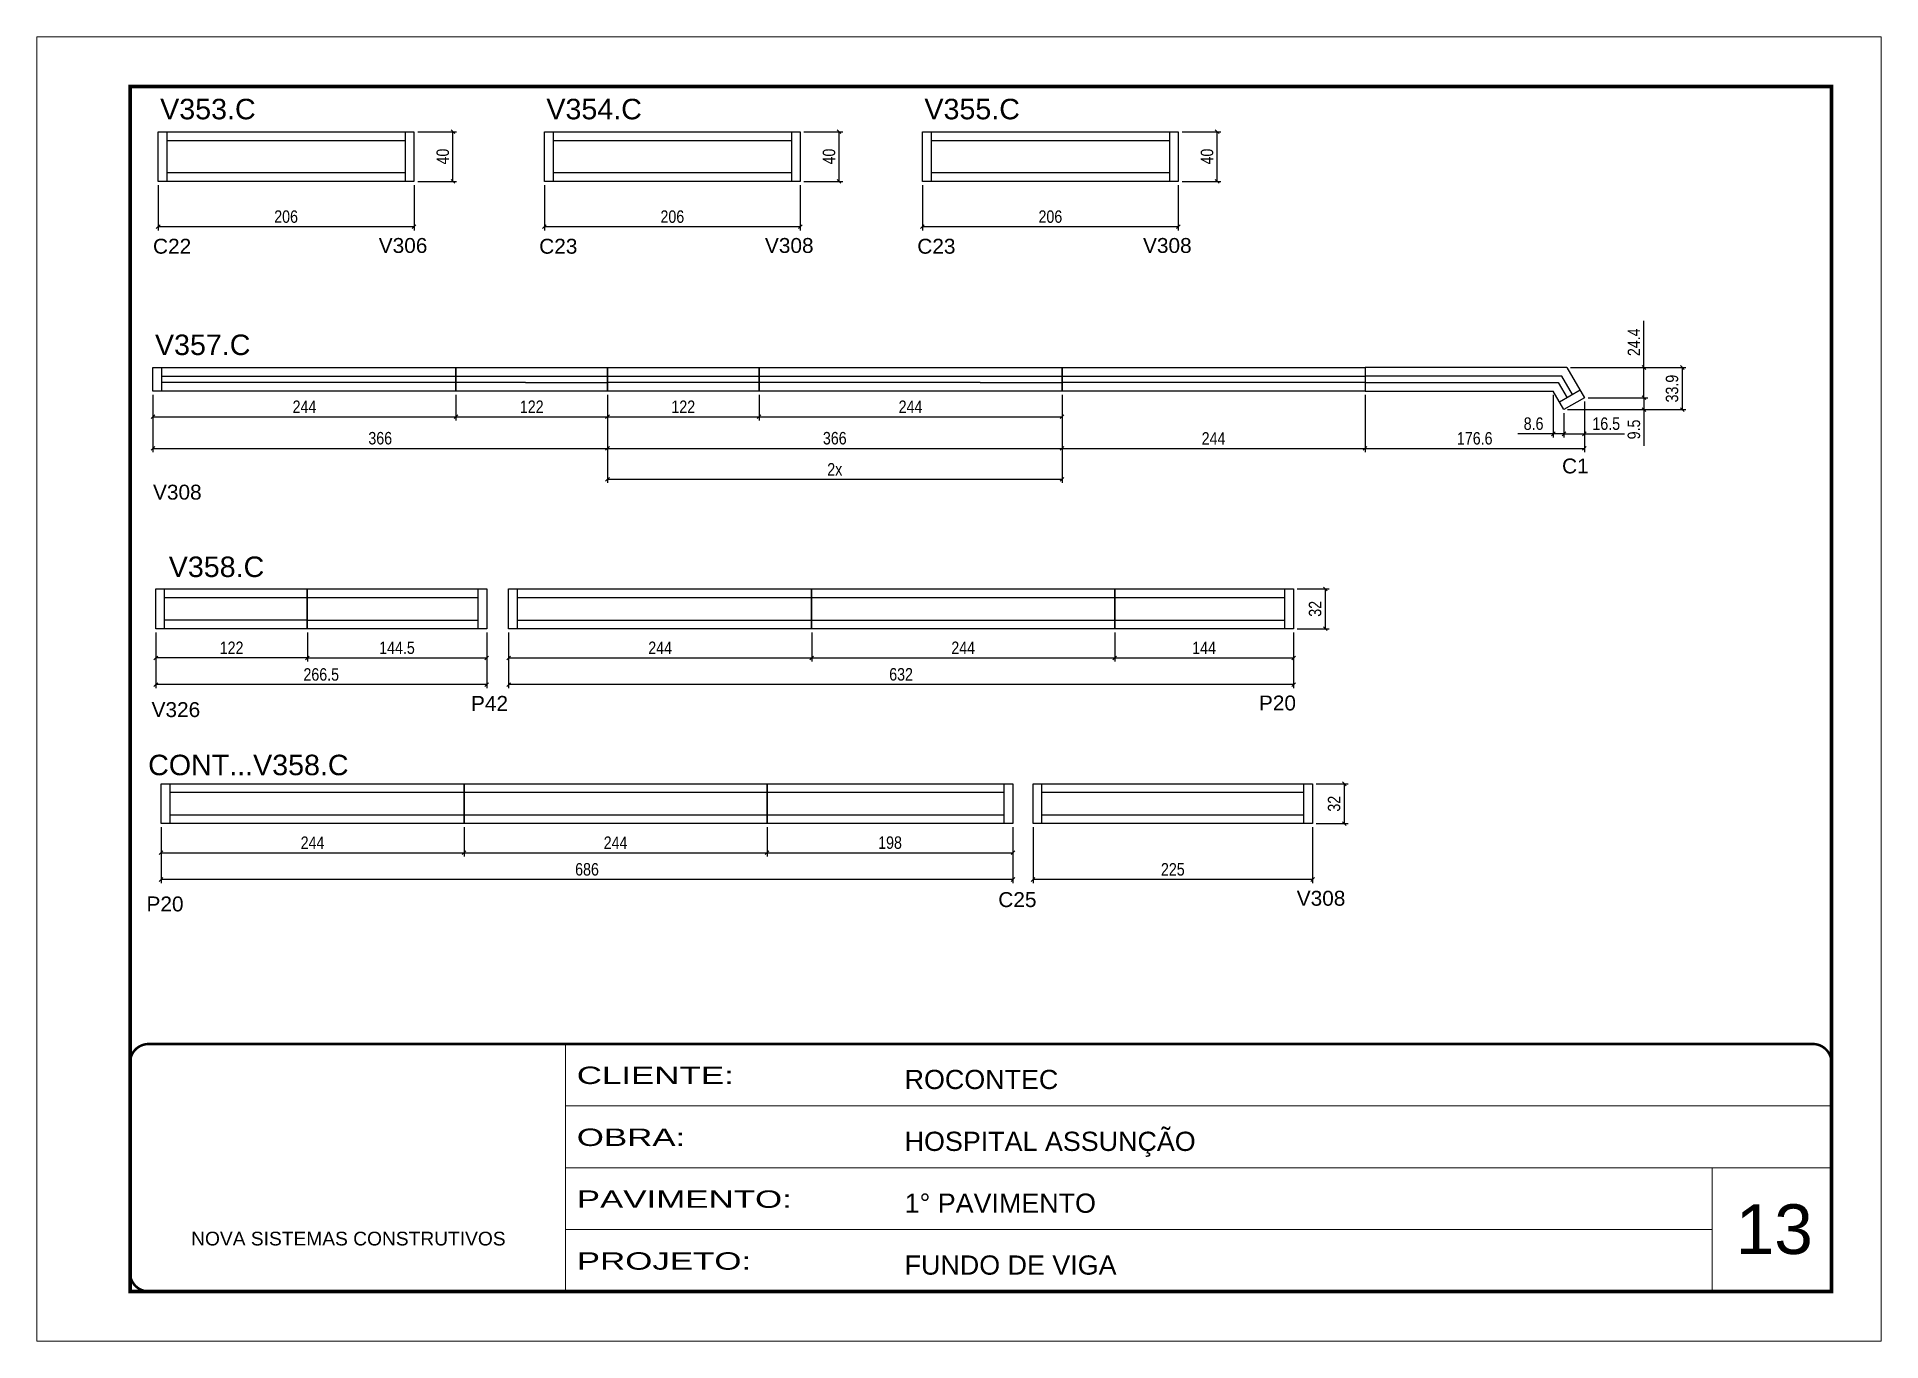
# Model space of a CAD drawing. Extents: x 3090 to 9343, y 762 to 5258.
# Drawn here: x 3090 to 4575, y 762 to 1812 of the extents above; entities that cross this region are included whole.
import ezdxf

# ---------------------------------------------------------------- set-up
doc = ezdxf.new("R2010")
doc.units = 0
doc.linetypes.add('CONTINUO', pattern=[0])
doc.linetypes.add('DASHED', pattern=[0.75, 0.5, -0.25])
doc.layers.add('00 - FELIPE', color=2, linetype='Continuous', plot=False)
for name, color, linetype in [('5', 5, 'Continuous'), ('COTA', 241, 'Continuous'), ('NOMENCLATURA', 7, 'Continuous'), ('Painéis', 200, 'Continuous'), ('SARR_2.2x7', 40, 'Continuous')]:
    doc.layers.add(name, color=color, linetype=linetype)
for name, color, linetype, lineweight in [('CARIMBO', 255, 'Continuous', 9), ('Escoras', 2, 'Continuous', 25), ('Folhas', 255, 'Continuous', 9), ('Romaneio', 3, 'Continuous', 13), ('SARRAFO DE PRESSAO', 251, 'DASHED', 9)]:
    doc.layers.add(name, color=color, linetype=linetype, lineweight=lineweight)
doc.styles.add('ARIAL', font='arial.ttf')
doc.styles.add('COTA TECNICA', font='techl___.ttf', dxfattribs={"height": 10})
doc.styles.add('COTA TECNICA-50', font='techl___.ttf', dxfattribs={"height": 10})
doc.styles.get("Standard").update_dxf_attribs({"font": 'arial.ttf'})
doc.styles.add('Tecnologia', font='')
doc.styles.get('Tecnologia').set_extended_font_data('Forgotten Futurist')
doc.dimstyles.new('COTA PAINEL-50', dxfattribs={"dimtxt": 10, "dimasz": 3, "dimexe": 3, "dimexo": 3, "dimgap": 3, "dimtad": 1, "dimdec": 1, "dimzin": 12, "dimdsep": 46, "dimtxsty": 'COTA TECNICA-50', "dimblk1": 'OBLIQUE', "dimblk2": 'OBLIQUE', "dimsah": 1, "dimcen": 0.9, "dimclrd": 4, "dimclre": 4, "dimclrt": 240, "dimadec": 1, "dimazin": 3, "dimtfac": 1, "dimtdec": 1, "dimtmove": 0, "dimatfit": 3, "dimfxl": 1, "dimtolj": 1, "dimtzin": 12, "dimarcsym": 0})
doc.dimstyles.new('PAINEL', dxfattribs={"dimtxt": 10, "dimasz": 3, "dimexe": 3, "dimexo": 3, "dimgap": 3, "dimtad": 1, "dimdec": 1, "dimzin": 12, "dimdsep": 46, "dimtxsty": 'COTA TECNICA', "dimblk1": 'OBLIQUE', "dimblk2": 'OBLIQUE', "dimsah": 1, "dimcen": 0.9, "dimclrd": 4, "dimclre": 4, "dimclrt": 240, "dimadec": 1, "dimazin": 3, "dimtfac": 1, "dimtdec": 1, "dimtmove": 0, "dimatfit": 3, "dimfxl": 1, "dimtolj": 1, "dimtzin": 12, "dimarcsym": 0})

msp = doc.modelspace()

# ---------------------------------------------------------------- texts
at = {"layer": '5', "linetype": 'Continuous'}
for s, p in [('C22', (3183.44, 1637.41)), ('V306', (3365.21, 1638.03)), ('C23', (3494.41, 1637.41)), ('V308', (3676.18, 1638.03)), ('C23', (3798.84, 1637.41)), ('V308', (3980.61, 1638.03)), ('C1', (4318.02, 1460.51)), ('V308', (3183.44, 1439.43)), ('P42', (3439.48, 1269.36)), ('P20', (4073.94, 1269.69)), ('V326', (3182.29, 1264.36)), ('P20', (3178.2, 1107.9)), ('C25', (3864.07, 1111.4)), ('V308', (4104.39, 1112.47))]:
    msp.add_text(s, height=12, rotation=359.99996, dxfattribs=at).set_placement(p)
at = {"layer": 'CARIMBO', "style": 'ARIAL'}
msp.add_text('13', height=40, dxfattribs=at).set_placement((4457.79, 832.09))
at = {"layer": 'NOMENCLATURA', "linetype": 'Continuous'}
for s, p in [('V353.C', (3189.21, 1745.6)), ('V354.C', (3500.19, 1745.6)), ('V355.C', (3804.61, 1745.6)), ('V357.C', (3185.02, 1555.8)), ('V358.C', (3196.13, 1377.09)), ('CONT...V358.C', (3179.53, 1217.54))]:
    msp.add_text(s, height=16.5, dxfattribs=at).set_placement(p)

# ---------------------------------------------------------------- blocks, each defined once
blk = doc.blocks.new('9999999999')
at = {"color": 30, "linetype": 'CONTINUO'}
for p, q in [((98564.6, 34230.2), (98564.6, 34429.4)), ((98564.6, 34379.6), (99584, 34379.6)), ((98564.6, 34329.8), (99488, 34329.8)), ((99584, 34329.8), (99488, 34329.8)), ((99488, 34329.8), (99488, 34230.2)), ((98564.6, 34280), (99488, 34280))]:
    blk.add_line(p, q, dxfattribs=at)
at = {"color": 30, "linetype": 'CONTINUO', "const_width": 2}
blk.add_lwpolyline([(99584, 34230.2), (99584, 34414.4, 0.414214), (99569, 34429.4), (98229, 34429.4, 0.414214), (98214, 34414.4), (98214, 34245.2, 0.414214), (98229, 34230.2), (99584, 34230.2)], format="xyb", dxfattribs=at)
at = {"layer": 'Folhas'}
blk.add_lwpolyline([(98139, 34190.2), (99624, 34190.2), (99624, 35240.2), (98139, 35240.2)], close=True, dxfattribs=at)
at = {"layer": 'Folhas', "color": 30, "const_width": 3}
blk.add_lwpolyline([(98214, 34230.2), (99584, 34230.2), (99584, 35200.2), (98214, 35200.2)], close=True, dxfattribs=at)
at = {"color": 7, "linetype": 'Continuous', "ltscale": 5, "style": 'ARIAL'}
for s, height, p in [('ROCONTEC', 15.48, (98837.7, 34393.1)), ('HOSPITAL ASSUNÇÃO', 15.483, (98837.7, 34343.3)), ('1° PAVIMENTO', 15.483, (98837.7, 34293.5)), ('NOVA SISTEMAS CONSTRUTIVOS', 11.059, (98263.2, 34267.2)), ('FUNDO DE VIGA', 15.483, (98837.7, 34243.7))]:
    blk.add_text(s, height=height, dxfattribs=at).set_placement(p)
at = {"layer": 'Folhas', "color": 7, "style": 'Tecnologia', "width": 1.5}
for s, p in [('CLIENTE:', (98573.7, 34397.2)), ('OBRA:', (98573.7, 34347.3)), ('PAVIMENTO:', (98573.7, 34297.5)), ('PROJETO:', (98573.7, 34247.7))]:
    blk.add_text(s, height=14, dxfattribs=at).set_placement(p)
blk = doc.blocks.new('_Oblique')
at = {"color": 0, "linetype": 'ByBlock', "lineweight": -2}
blk.add_line((-0.5, -0.5), (0.5, 0.5), dxfattribs=at)
blk = doc.blocks.new('*D418')
at = {"layer": 'COTA', "color": 4, "linetype": 'ByBlock', "lineweight": -2, "transparency": 16777216}
for p, q in [((3187.6, 1692.6), (3187.6, 1656.1)), ((3393.6, 1692.6), (3393.6, 1656.1)), ((3393.6, 1659.1), (3187.6, 1659.1))]:
    blk.add_line(p, q, dxfattribs=at)
at = {"layer": 'Defpoints', "color": 0, "linetype": 'ByBlock', "transparency": 16777216}
for p in [(3187.6, 1695.6), (3393.6, 1695.6), (3187.6, 1659.1)]:
    blk.add_point(p, dxfattribs=at)
at = {"layer": 'COTA', "color": 4, "linetype": 'ByBlock', "lineweight": -2, "transparency": 16777216, "xscale": 3, "yscale": 3, "zscale": 3, "rotation": 180}
blk.add_blockref('_Oblique', (3187.6, 1659.1), dxfattribs=at)
at = {"layer": 'COTA', "color": 4, "linetype": 'ByBlock', "lineweight": -2, "transparency": 16777216, "xscale": 3, "yscale": 3, "zscale": 3}
blk.add_blockref('_Oblique', (3393.6, 1659.1), dxfattribs=at)
at = {"layer": 'COTA', "color": 240, "linetype": 'ByBlock', "transparency": 16777216, "insert": (3290.6, 1667.2), "char_height": 10, "attachment_point": 5, "style": 'COTA TECNICA-50'}
blk.add_mtext('\\A1;206', dxfattribs=at)
blk = doc.blocks.new('*D419')
at = {"layer": 'Defpoints', "color": 0, "linetype": 'ByBlock', "transparency": 16777216}
for p in [(3393.6, 1735.6), (3424.9, 1735.6), (3393.6, 1695.6)]:
    blk.add_point(p, dxfattribs=at)
at = {"layer": 'Romaneio', "color": 4, "linetype": 'ByBlock', "lineweight": -2, "transparency": 16777216}
for p, q in [((3396.6, 1735.6), (3427.9, 1735.6)), ((3424.9, 1695.6), (3424.9, 1735.6)), ((3396.6, 1695.6), (3427.9, 1695.6))]:
    blk.add_line(p, q, dxfattribs=at)
at = {"layer": 'Romaneio', "color": 4, "linetype": 'ByBlock', "lineweight": -2, "transparency": 16777216, "xscale": 3, "yscale": 3, "zscale": 3}
for p, rotation in [((3424.9, 1735.6), 90), ((3424.9, 1695.6), 270)]:
    blk.add_blockref('_Oblique', p, dxfattribs=dict(at, rotation=rotation))
at = {"layer": 'Romaneio', "color": 240, "linetype": 'ByBlock', "transparency": 16777216, "insert": (3416.8, 1715.6), "char_height": 10, "attachment_point": 5, "rotation": 90, "style": 'COTA TECNICA-50'}
blk.add_mtext('\\A1;40', dxfattribs=at)
blk = doc.blocks.new('*D420')
at = {"layer": 'COTA', "color": 4, "linetype": 'ByBlock', "lineweight": -2, "transparency": 16777216}
for p, q in [((3498.6, 1692.6), (3498.6, 1656.1)), ((3704.6, 1692.6), (3704.6, 1656.1)), ((3704.6, 1659.1), (3498.6, 1659.1))]:
    blk.add_line(p, q, dxfattribs=at)
at = {"layer": 'Defpoints', "color": 0, "linetype": 'ByBlock', "transparency": 16777216}
for p in [(3498.6, 1695.6), (3704.6, 1695.6), (3498.6, 1659.1)]:
    blk.add_point(p, dxfattribs=at)
at = {"layer": 'COTA', "color": 4, "linetype": 'ByBlock', "lineweight": -2, "transparency": 16777216, "xscale": 3, "yscale": 3, "zscale": 3, "rotation": 180}
blk.add_blockref('_Oblique', (3498.6, 1659.1), dxfattribs=at)
at = {"layer": 'COTA', "color": 4, "linetype": 'ByBlock', "lineweight": -2, "transparency": 16777216, "xscale": 3, "yscale": 3, "zscale": 3}
blk.add_blockref('_Oblique', (3704.6, 1659.1), dxfattribs=at)
at = {"layer": 'COTA', "color": 240, "linetype": 'ByBlock', "transparency": 16777216, "insert": (3601.6, 1667.2), "char_height": 10, "attachment_point": 5, "style": 'COTA TECNICA-50'}
blk.add_mtext('\\A1;206', dxfattribs=at)
blk = doc.blocks.new('*D421')
at = {"layer": 'Defpoints', "color": 0, "linetype": 'ByBlock', "transparency": 16777216}
for p in [(3704.6, 1735.6), (3735.9, 1735.6), (3704.6, 1695.6)]:
    blk.add_point(p, dxfattribs=at)
at = {"layer": 'Romaneio', "color": 4, "linetype": 'ByBlock', "lineweight": -2, "transparency": 16777216}
for p, q in [((3707.6, 1735.6), (3738.9, 1735.6)), ((3735.9, 1695.6), (3735.9, 1735.6)), ((3707.6, 1695.6), (3738.9, 1695.6))]:
    blk.add_line(p, q, dxfattribs=at)
at = {"layer": 'Romaneio', "color": 4, "linetype": 'ByBlock', "lineweight": -2, "transparency": 16777216, "xscale": 3, "yscale": 3, "zscale": 3}
for p, rotation in [((3735.9, 1735.6), 90), ((3735.9, 1695.6), 270)]:
    blk.add_blockref('_Oblique', p, dxfattribs=dict(at, rotation=rotation))
at = {"layer": 'Romaneio', "color": 240, "linetype": 'ByBlock', "transparency": 16777216, "insert": (3727.8, 1715.6), "char_height": 10, "attachment_point": 5, "rotation": 90, "style": 'COTA TECNICA-50'}
blk.add_mtext('\\A1;40', dxfattribs=at)
blk = doc.blocks.new('*D422')
at = {"layer": 'COTA', "color": 4, "linetype": 'ByBlock', "lineweight": -2, "transparency": 16777216}
for p, q in [((3803, 1692.6), (3803, 1656.1)), ((4009, 1692.6), (4009, 1656.1)), ((4009, 1659.1), (3803, 1659.1))]:
    blk.add_line(p, q, dxfattribs=at)
at = {"layer": 'Defpoints', "color": 0, "linetype": 'ByBlock', "transparency": 16777216}
for p in [(3803, 1695.6), (4009, 1695.6), (3803, 1659.1)]:
    blk.add_point(p, dxfattribs=at)
at = {"layer": 'COTA', "color": 4, "linetype": 'ByBlock', "lineweight": -2, "transparency": 16777216, "xscale": 3, "yscale": 3, "zscale": 3, "rotation": 180}
blk.add_blockref('_Oblique', (3803, 1659.1), dxfattribs=at)
at = {"layer": 'COTA', "color": 4, "linetype": 'ByBlock', "lineweight": -2, "transparency": 16777216, "xscale": 3, "yscale": 3, "zscale": 3}
blk.add_blockref('_Oblique', (4009, 1659.1), dxfattribs=at)
at = {"layer": 'COTA', "color": 240, "linetype": 'ByBlock', "transparency": 16777216, "insert": (3906, 1667.2), "char_height": 10, "attachment_point": 5, "style": 'COTA TECNICA-50'}
blk.add_mtext('\\A1;206', dxfattribs=at)
blk = doc.blocks.new('*D393')
at = {"layer": 'Defpoints', "color": 0, "linetype": 'ByBlock', "transparency": 16777216}
for p in [(4009, 1735.6), (4040.3, 1735.6), (4009, 1695.6)]:
    blk.add_point(p, dxfattribs=at)
at = {"layer": 'Romaneio', "color": 4, "linetype": 'ByBlock', "lineweight": -2, "transparency": 16777216}
for p, q in [((4012, 1735.6), (4043.3, 1735.6)), ((4040.3, 1695.6), (4040.3, 1735.6)), ((4012, 1695.6), (4043.3, 1695.6))]:
    blk.add_line(p, q, dxfattribs=at)
at = {"layer": 'Romaneio', "color": 4, "linetype": 'ByBlock', "lineweight": -2, "transparency": 16777216, "xscale": 3, "yscale": 3, "zscale": 3}
for p, rotation in [((4040.3, 1735.6), 90), ((4040.3, 1695.6), 270)]:
    blk.add_blockref('_Oblique', p, dxfattribs=dict(at, rotation=rotation))
at = {"layer": 'Romaneio', "color": 240, "linetype": 'ByBlock', "transparency": 16777216, "insert": (4032.2, 1715.6), "char_height": 10, "attachment_point": 5, "rotation": 90, "style": 'COTA TECNICA-50'}
blk.add_mtext('\\A1;40', dxfattribs=at)
blk = doc.blocks.new('*D399')
at = {"layer": 'Defpoints', "color": 0, "linetype": 'ByBlock', "transparency": 16777216}
for p in [(3183.4, 1526.8), (3427.4, 1526.8), (3427.4, 1506.2)]:
    blk.add_point(p, dxfattribs=at)
at = {"layer": 'Romaneio', "color": 4, "linetype": 'ByBlock', "lineweight": -2, "transparency": 16777216}
for p, q in [((3183.4, 1523.8), (3183.4, 1503.2)), ((3427.4, 1523.8), (3427.4, 1503.2)), ((3183.4, 1506.2), (3427.4, 1506.2))]:
    blk.add_line(p, q, dxfattribs=at)
at = {"layer": 'Romaneio', "color": 4, "linetype": 'ByBlock', "lineweight": -2, "transparency": 16777216, "xscale": 3, "yscale": 3, "zscale": 3, "rotation": 180}
blk.add_blockref('_Oblique', (3183.4, 1506.2), dxfattribs=at)
at = {"layer": 'Romaneio', "color": 4, "linetype": 'ByBlock', "lineweight": -2, "transparency": 16777216, "xscale": 3, "yscale": 3, "zscale": 3}
blk.add_blockref('_Oblique', (3427.4, 1506.2), dxfattribs=at)
at = {"layer": 'Romaneio', "color": 240, "linetype": 'ByBlock', "transparency": 16777216, "insert": (3305.4, 1514.2), "char_height": 10, "attachment_point": 5, "style": 'COTA TECNICA-50'}
blk.add_mtext('\\A1;244', dxfattribs=at)
blk = doc.blocks.new('*D400')
at = {"layer": 'Defpoints', "color": 0, "linetype": 'ByBlock', "transparency": 16777216}
for p in [(3671.4, 1526.8), (3915.4, 1526.8), (3915.4, 1506.2)]:
    blk.add_point(p, dxfattribs=at)
at = {"layer": 'Romaneio', "color": 4, "linetype": 'ByBlock', "lineweight": -2, "transparency": 16777216}
for p, q in [((3671.4, 1523.8), (3671.4, 1503.2)), ((3915.4, 1523.8), (3915.4, 1503.2)), ((3671.4, 1506.2), (3915.4, 1506.2))]:
    blk.add_line(p, q, dxfattribs=at)
at = {"layer": 'Romaneio', "color": 4, "linetype": 'ByBlock', "lineweight": -2, "transparency": 16777216, "xscale": 3, "yscale": 3, "zscale": 3, "rotation": 180}
blk.add_blockref('_Oblique', (3671.4, 1506.2), dxfattribs=at)
at = {"layer": 'Romaneio', "color": 4, "linetype": 'ByBlock', "lineweight": -2, "transparency": 16777216, "xscale": 3, "yscale": 3, "zscale": 3}
blk.add_blockref('_Oblique', (3915.4, 1506.2), dxfattribs=at)
at = {"layer": 'Romaneio', "color": 240, "linetype": 'ByBlock', "transparency": 16777216, "insert": (3793.4, 1514.2), "char_height": 10, "attachment_point": 5, "style": 'COTA TECNICA-50'}
blk.add_mtext('\\A1;244', dxfattribs=at)
blk = doc.blocks.new('*D401')
at = {"layer": 'Defpoints', "color": 0, "linetype": 'ByBlock', "transparency": 16777216}
for p in [(3549.4, 1526.8), (3915.4, 1526.8), (3915.4, 1455.8)]:
    blk.add_point(p, dxfattribs=at)
at = {"layer": 'Escoras', "color": 4, "linetype": 'ByBlock', "lineweight": -2, "transparency": 16777216}
for p, q in [((3549.4, 1523.8), (3549.4, 1452.8)), ((3915.4, 1523.8), (3915.4, 1452.8)), ((3549.4, 1455.8), (3915.4, 1455.8))]:
    blk.add_line(p, q, dxfattribs=at)
at = {"layer": 'Escoras', "color": 4, "linetype": 'ByBlock', "lineweight": -2, "transparency": 16777216, "xscale": 3, "yscale": 3, "zscale": 3, "rotation": 180}
blk.add_blockref('_Oblique', (3549.4, 1455.8), dxfattribs=at)
at = {"layer": 'Escoras', "color": 4, "linetype": 'ByBlock', "lineweight": -2, "transparency": 16777216, "xscale": 3, "yscale": 3, "zscale": 3}
blk.add_blockref('_Oblique', (3915.4, 1455.8), dxfattribs=at)
at = {"layer": 'Escoras', "color": 240, "linetype": 'ByBlock', "transparency": 16777216, "insert": (3732.4, 1463.8), "char_height": 10, "attachment_point": 5, "style": 'COTA TECNICA-50'}
blk.add_mtext('\\A1;2x', dxfattribs=at)
blk = doc.blocks.new('*D402')
at = {"layer": 'Defpoints', "color": 0, "linetype": 'ByBlock', "transparency": 16777216}
for p in [(4159.4, 1526.8), (4336, 1521.4), (4336, 1480.6)]:
    blk.add_point(p, dxfattribs=at)
at = {"layer": 'Escoras', "color": 4, "linetype": 'ByBlock', "lineweight": -2, "transparency": 16777216}
for p, q in [((4159.4, 1523.8), (4159.4, 1477.6)), ((4336, 1518.4), (4336, 1477.6)), ((4159.4, 1480.6), (4336, 1480.6))]:
    blk.add_line(p, q, dxfattribs=at)
at = {"layer": 'Escoras', "color": 4, "linetype": 'ByBlock', "lineweight": -2, "transparency": 16777216, "xscale": 3, "yscale": 3, "zscale": 3, "rotation": 180}
blk.add_blockref('_Oblique', (4159.4, 1480.6), dxfattribs=at)
at = {"layer": 'Escoras', "color": 4, "linetype": 'ByBlock', "lineweight": -2, "transparency": 16777216, "xscale": 3, "yscale": 3, "zscale": 3}
blk.add_blockref('_Oblique', (4336, 1480.6), dxfattribs=at)
at = {"layer": 'Escoras', "color": 240, "linetype": 'ByBlock', "transparency": 16777216, "insert": (4247.7, 1488.7), "char_height": 10, "attachment_point": 5, "style": 'COTA TECNICA-50'}
blk.add_mtext('\\A1;176.6', dxfattribs=at)
blk = doc.blocks.new('*D403')
at = {"layer": 'Defpoints', "color": 0, "linetype": 'ByBlock', "transparency": 16777216}
for p in [(4321.9, 1545.8), (4384, 1545.8), (4336, 1521.4)]:
    blk.add_point(p, dxfattribs=at)
at = {"layer": 'Escoras', "color": 4, "linetype": 'ByBlock', "lineweight": -2, "transparency": 16777216}
for p, q in [((4384, 1545.8), (4384, 1583.4)), ((4324.9, 1545.8), (4387, 1545.8)), ((4384, 1521.4), (4384, 1545.8)), ((4339, 1521.4), (4387, 1521.4))]:
    blk.add_line(p, q, dxfattribs=at)
at = {"layer": 'Escoras', "color": 4, "linetype": 'ByBlock', "lineweight": -2, "transparency": 16777216, "xscale": 3, "yscale": 3, "zscale": 3}
for p, rotation in [((4384, 1545.8), 90), ((4384, 1521.4), 270)]:
    blk.add_blockref('_Oblique', p, dxfattribs=dict(at, rotation=rotation))
at = {"layer": 'Escoras', "color": 240, "linetype": 'ByBlock', "transparency": 16777216, "insert": (4375.9, 1566.1), "char_height": 10, "attachment_point": 5, "rotation": 90, "style": 'COTA TECNICA-50'}
blk.add_mtext('\\A1;24.4', dxfattribs=at)
blk = doc.blocks.new('*D404')
at = {"layer": 'Defpoints', "color": 0, "linetype": 'ByBlock', "transparency": 16777216}
for p in [(4336, 1521.4), (4319.5, 1511.9), (4384, 1511.9)]:
    blk.add_point(p, dxfattribs=at)
at = {"layer": 'Escoras', "color": 4, "linetype": 'ByBlock', "lineweight": -2, "transparency": 16777216}
for p, q in [((4339, 1521.4), (4387, 1521.4)), ((4384, 1521.4), (4384, 1511.9)), ((4322.5, 1511.9), (4387, 1511.9)), ((4384, 1511.9), (4384, 1482.8))]:
    blk.add_line(p, q, dxfattribs=at)
at = {"layer": 'Escoras', "color": 4, "linetype": 'ByBlock', "lineweight": -2, "transparency": 16777216, "xscale": 3, "yscale": 3, "zscale": 3}
for p, rotation in [((4384, 1521.4), 90), ((4384, 1511.9), 270)]:
    blk.add_blockref('_Oblique', p, dxfattribs=dict(at, rotation=rotation))
at = {"layer": 'Escoras', "color": 240, "linetype": 'ByBlock', "transparency": 16777216, "insert": (4375.9, 1495.9), "char_height": 10, "attachment_point": 5, "rotation": 90, "style": 'COTA TECNICA-50'}
blk.add_mtext('\\A1;9.5', dxfattribs=at)
blk = doc.blocks.new('*D92')
at = {"layer": 'Defpoints', "color": 0, "linetype": 'ByBlock', "transparency": 16777216}
for p in [(4321.9, 1545.8), (4319.5, 1511.9), (4414.8, 1511.9)]:
    blk.add_point(p, dxfattribs=at)
at = {"layer": 'Escoras', "color": 4, "linetype": 'ByBlock', "lineweight": -2, "transparency": 16777216}
for p, q in [((4324.9, 1545.8), (4417.8, 1545.8)), ((4414.8, 1545.8), (4414.8, 1511.9)), ((4322.5, 1511.9), (4417.8, 1511.9))]:
    blk.add_line(p, q, dxfattribs=at)
at = {"layer": 'Escoras', "color": 4, "linetype": 'ByBlock', "lineweight": -2, "transparency": 16777216, "xscale": 3, "yscale": 3, "zscale": 3}
for p, rotation in [((4414.8, 1545.8), 90), ((4414.8, 1511.9), 270)]:
    blk.add_blockref('_Oblique', p, dxfattribs=dict(at, rotation=rotation))
at = {"layer": 'Escoras', "color": 240, "linetype": 'ByBlock', "transparency": 16777216, "insert": (4406.6, 1528.8), "char_height": 10, "attachment_point": 5, "rotation": 90, "style": 'COTA TECNICA-50'}
blk.add_mtext('\\A1;33.9', dxfattribs=at)
blk = doc.blocks.new('*D93')
at = {"layer": 'Defpoints', "color": 0, "linetype": 'ByBlock', "transparency": 16777216}
for p in [(4336, 1521.4), (4319.5, 1511.9), (4336, 1492.4)]:
    blk.add_point(p, dxfattribs=at)
at = {"layer": 'Escoras', "color": 4, "linetype": 'ByBlock', "lineweight": -2, "transparency": 16777216}
for p, q in [((4336, 1518.4), (4336, 1489.4)), ((4319.5, 1508.9), (4319.5, 1489.4)), ((4319.5, 1492.4), (4336, 1492.4)), ((4336, 1492.4), (4368.3, 1492.4))]:
    blk.add_line(p, q, dxfattribs=at)
at = {"layer": 'Escoras', "color": 4, "linetype": 'ByBlock', "lineweight": -2, "transparency": 16777216, "xscale": 3, "yscale": 3, "zscale": 3, "rotation": 180}
blk.add_blockref('_Oblique', (4319.5, 1492.4), dxfattribs=at)
at = {"layer": 'Escoras', "color": 4, "linetype": 'ByBlock', "lineweight": -2, "transparency": 16777216, "xscale": 3, "yscale": 3, "zscale": 3}
blk.add_blockref('_Oblique', (4336, 1492.4), dxfattribs=at)
at = {"layer": 'Escoras', "color": 240, "linetype": 'ByBlock', "transparency": 16777216, "insert": (4353.6, 1500.5), "char_height": 10, "attachment_point": 5, "style": 'COTA TECNICA-50'}
blk.add_mtext('\\A1;16.5', dxfattribs=at)
blk = doc.blocks.new('*D405')
at = {"layer": 'Defpoints', "color": 0, "linetype": 'ByBlock', "transparency": 16777216}
for p in [(4310.9, 1526.8), (4319.5, 1511.9), (4310.9, 1492.4)]:
    blk.add_point(p, dxfattribs=at)
at = {"layer": 'Escoras', "color": 4, "linetype": 'ByBlock', "lineweight": -2, "transparency": 16777216}
for p, q in [((4310.9, 1523.8), (4310.9, 1489.4)), ((4319.5, 1508.9), (4319.5, 1489.4)), ((4310.9, 1492.4), (4282.3, 1492.4)), ((4319.5, 1492.4), (4310.9, 1492.4))]:
    blk.add_line(p, q, dxfattribs=at)
at = {"layer": 'Escoras', "color": 4, "linetype": 'ByBlock', "lineweight": -2, "transparency": 16777216, "xscale": 3, "yscale": 3, "zscale": 3, "rotation": 180}
blk.add_blockref('_Oblique', (4310.9, 1492.4), dxfattribs=at)
at = {"layer": 'Escoras', "color": 4, "linetype": 'ByBlock', "lineweight": -2, "transparency": 16777216, "xscale": 3, "yscale": 3, "zscale": 3}
blk.add_blockref('_Oblique', (4319.5, 1492.4), dxfattribs=at)
at = {"layer": 'Escoras', "color": 240, "linetype": 'ByBlock', "transparency": 16777216, "insert": (4295.1, 1500.5), "char_height": 10, "attachment_point": 5, "style": 'COTA TECNICA-50'}
blk.add_mtext('\\A1;8.6', dxfattribs=at)
blk = doc.blocks.new('*D406')
at = {"layer": 'Defpoints', "color": 0, "linetype": 'ByBlock', "transparency": 16777216}
for p in [(3185.7, 1335.5), (3452.2, 1335.5), (3185.7, 1290.5)]:
    blk.add_point(p, dxfattribs=at)
at = {"layer": 'Romaneio', "color": 4, "linetype": 'ByBlock', "lineweight": -2, "transparency": 16777216}
for p, q in [((3185.7, 1332.5), (3185.7, 1287.5)), ((3452.2, 1332.5), (3452.2, 1287.5)), ((3452.2, 1290.5), (3185.7, 1290.5))]:
    blk.add_line(p, q, dxfattribs=at)
at = {"layer": 'Romaneio', "color": 4, "linetype": 'ByBlock', "lineweight": -2, "transparency": 16777216, "xscale": 3, "yscale": 3, "zscale": 3, "rotation": 180}
blk.add_blockref('_Oblique', (3185.7, 1290.5), dxfattribs=at)
at = {"layer": 'Romaneio', "color": 4, "linetype": 'ByBlock', "lineweight": -2, "transparency": 16777216, "xscale": 3, "yscale": 3, "zscale": 3}
blk.add_blockref('_Oblique', (3452.2, 1290.5), dxfattribs=at)
at = {"layer": 'Romaneio', "color": 240, "linetype": 'ByBlock', "transparency": 16777216, "insert": (3318.9, 1298.6), "char_height": 10, "attachment_point": 5, "style": 'COTA TECNICA-50'}
blk.add_mtext('\\A1;266.5', dxfattribs=at)
blk = doc.blocks.new('*D407')
at = {"layer": 'Defpoints', "color": 0, "linetype": 'Continuous', "transparency": 16777216}
for p in [(3185.7, 1335.5), (3307.7, 1335.5), (3185.7, 1312)]:
    blk.add_point(p, dxfattribs=at)
at = {"layer": 'Painéis', "color": 4, "linetype": 'Continuous', "lineweight": -2, "transparency": 16777216}
for p, q in [((3185.7, 1332.5), (3185.7, 1309)), ((3307.7, 1332.5), (3307.7, 1309)), ((3307.7, 1312), (3185.7, 1312))]:
    blk.add_line(p, q, dxfattribs=at)
at = {"layer": 'Painéis', "color": 4, "linetype": 'Continuous', "lineweight": -2, "transparency": 16777216, "xscale": 3, "yscale": 3, "zscale": 3, "rotation": 180}
blk.add_blockref('_Oblique', (3185.7, 1312), dxfattribs=at)
at = {"layer": 'Painéis', "color": 4, "linetype": 'Continuous', "lineweight": -2, "transparency": 16777216, "xscale": 3, "yscale": 3, "zscale": 3}
blk.add_blockref('_Oblique', (3307.7, 1312), dxfattribs=at)
at = {"layer": 'Painéis', "color": 240, "linetype": 'Continuous', "transparency": 16777216, "insert": (3246.7, 1320.1), "char_height": 10, "attachment_point": 5, "style": 'COTA TECNICA-50'}
blk.add_mtext('\\A1;122', dxfattribs=at)
blk = doc.blocks.new('*D408')
at = {"layer": 'Defpoints', "color": 0, "linetype": 'ByBlock', "transparency": 16777216}
for p in [(3307.7, 1335.5), (3452.2, 1335.5), (3452.2, 1312)]:
    blk.add_point(p, dxfattribs=at)
at = {"layer": 'Romaneio', "color": 4, "linetype": 'ByBlock', "lineweight": -2, "transparency": 16777216}
for p, q in [((3307.7, 1332.5), (3307.7, 1309)), ((3452.2, 1332.5), (3452.2, 1309)), ((3307.7, 1312), (3452.2, 1312))]:
    blk.add_line(p, q, dxfattribs=at)
at = {"layer": 'Romaneio', "color": 4, "linetype": 'ByBlock', "lineweight": -2, "transparency": 16777216, "xscale": 3, "yscale": 3, "zscale": 3, "rotation": 180}
blk.add_blockref('_Oblique', (3307.7, 1312), dxfattribs=at)
at = {"layer": 'Romaneio', "color": 4, "linetype": 'ByBlock', "lineweight": -2, "transparency": 16777216, "xscale": 3, "yscale": 3, "zscale": 3}
blk.add_blockref('_Oblique', (3452.2, 1312), dxfattribs=at)
at = {"layer": 'Romaneio', "color": 240, "linetype": 'ByBlock', "transparency": 16777216, "insert": (3379.9, 1320.1), "char_height": 10, "attachment_point": 5, "style": 'COTA TECNICA-50'}
blk.add_mtext('\\A1;144.5', dxfattribs=at)
blk = doc.blocks.new('*D94')
at = {"layer": 'Defpoints', "color": 0, "linetype": 'ByBlock', "transparency": 16777216}
for p in [(3469.8, 1335.5), (3713.8, 1335.5), (3713.8, 1312)]:
    blk.add_point(p, dxfattribs=at)
at = {"layer": 'Romaneio', "color": 4, "linetype": 'ByBlock', "lineweight": -2, "transparency": 16777216}
for p, q in [((3469.8, 1332.5), (3469.8, 1309)), ((3713.8, 1332.5), (3713.8, 1309)), ((3469.8, 1312), (3713.8, 1312))]:
    blk.add_line(p, q, dxfattribs=at)
at = {"layer": 'Romaneio', "color": 4, "linetype": 'ByBlock', "lineweight": -2, "transparency": 16777216, "xscale": 3, "yscale": 3, "zscale": 3, "rotation": 180}
blk.add_blockref('_Oblique', (3469.8, 1312), dxfattribs=at)
at = {"layer": 'Romaneio', "color": 4, "linetype": 'ByBlock', "lineweight": -2, "transparency": 16777216, "xscale": 3, "yscale": 3, "zscale": 3}
blk.add_blockref('_Oblique', (3713.8, 1312), dxfattribs=at)
at = {"layer": 'Romaneio', "color": 240, "linetype": 'ByBlock', "transparency": 16777216, "insert": (3591.8, 1320.1), "char_height": 10, "attachment_point": 5, "style": 'COTA TECNICA-50'}
blk.add_mtext('\\A1;244', dxfattribs=at)
blk = doc.blocks.new('*D104')
at = {"layer": 'Defpoints', "color": 0, "linetype": 'ByBlock', "transparency": 16777216}
for p in [(3713.8, 1335.5), (3957.8, 1335.5), (3957.8, 1312)]:
    blk.add_point(p, dxfattribs=at)
at = {"layer": 'Romaneio', "color": 4, "linetype": 'ByBlock', "lineweight": -2, "transparency": 16777216}
for p, q in [((3713.8, 1332.5), (3713.8, 1309)), ((3957.8, 1332.5), (3957.8, 1309)), ((3713.8, 1312), (3957.8, 1312))]:
    blk.add_line(p, q, dxfattribs=at)
at = {"layer": 'Romaneio', "color": 4, "linetype": 'ByBlock', "lineweight": -2, "transparency": 16777216, "xscale": 3, "yscale": 3, "zscale": 3, "rotation": 180}
blk.add_blockref('_Oblique', (3713.8, 1312), dxfattribs=at)
at = {"layer": 'Romaneio', "color": 4, "linetype": 'ByBlock', "lineweight": -2, "transparency": 16777216, "xscale": 3, "yscale": 3, "zscale": 3}
blk.add_blockref('_Oblique', (3957.8, 1312), dxfattribs=at)
at = {"layer": 'Romaneio', "color": 240, "linetype": 'ByBlock', "transparency": 16777216, "insert": (3835.8, 1320.1), "char_height": 10, "attachment_point": 5, "style": 'COTA TECNICA-50'}
blk.add_mtext('\\A1;244', dxfattribs=at)
blk = doc.blocks.new('*D105')
at = {"layer": 'Defpoints', "color": 0, "linetype": 'ByBlock', "transparency": 16777216}
for p in [(3957.8, 1335.5), (4101.8, 1335.5), (4101.8, 1312)]:
    blk.add_point(p, dxfattribs=at)
at = {"layer": 'Romaneio', "color": 4, "linetype": 'ByBlock', "lineweight": -2, "transparency": 16777216}
for p, q in [((3957.8, 1332.5), (3957.8, 1309)), ((4101.8, 1332.5), (4101.8, 1309)), ((3957.8, 1312), (4101.8, 1312))]:
    blk.add_line(p, q, dxfattribs=at)
at = {"layer": 'Romaneio', "color": 4, "linetype": 'ByBlock', "lineweight": -2, "transparency": 16777216, "xscale": 3, "yscale": 3, "zscale": 3, "rotation": 180}
blk.add_blockref('_Oblique', (3957.8, 1312), dxfattribs=at)
at = {"layer": 'Romaneio', "color": 4, "linetype": 'ByBlock', "lineweight": -2, "transparency": 16777216, "xscale": 3, "yscale": 3, "zscale": 3}
blk.add_blockref('_Oblique', (4101.8, 1312), dxfattribs=at)
at = {"layer": 'Romaneio', "color": 240, "linetype": 'ByBlock', "transparency": 16777216, "insert": (4029.8, 1320.1), "char_height": 10, "attachment_point": 5, "style": 'COTA TECNICA-50'}
blk.add_mtext('\\A1;144', dxfattribs=at)
blk = doc.blocks.new('*D106')
at = {"layer": 'Defpoints', "color": 0, "linetype": 'ByBlock', "transparency": 16777216}
for p in [(3469.8, 1335.5), (4101.8, 1335.5), (3469.8, 1290.5)]:
    blk.add_point(p, dxfattribs=at)
at = {"layer": 'Romaneio', "color": 4, "linetype": 'ByBlock', "lineweight": -2, "transparency": 16777216}
for p, q in [((3469.8, 1332.5), (3469.8, 1287.5)), ((4101.8, 1332.5), (4101.8, 1287.5)), ((4101.8, 1290.5), (3469.8, 1290.5))]:
    blk.add_line(p, q, dxfattribs=at)
at = {"layer": 'Romaneio', "color": 4, "linetype": 'ByBlock', "lineweight": -2, "transparency": 16777216, "xscale": 3, "yscale": 3, "zscale": 3, "rotation": 180}
blk.add_blockref('_Oblique', (3469.8, 1290.5), dxfattribs=at)
at = {"layer": 'Romaneio', "color": 4, "linetype": 'ByBlock', "lineweight": -2, "transparency": 16777216, "xscale": 3, "yscale": 3, "zscale": 3}
blk.add_blockref('_Oblique', (4101.8, 1290.5), dxfattribs=at)
at = {"layer": 'Romaneio', "color": 240, "linetype": 'ByBlock', "transparency": 16777216, "insert": (3785.8, 1298.7), "char_height": 10, "attachment_point": 5, "style": 'COTA TECNICA-50'}
blk.add_mtext('\\A1;632', dxfattribs=at)
blk = doc.blocks.new('*D107')
at = {"layer": 'Defpoints', "color": 0, "linetype": 'ByBlock', "transparency": 16777216}
for p in [(3189.9, 1178.6), (3433.9, 1178.6), (3433.9, 1155.1)]:
    blk.add_point(p, dxfattribs=at)
at = {"layer": 'Romaneio', "color": 4, "linetype": 'ByBlock', "lineweight": -2, "transparency": 16777216}
for p, q in [((3189.9, 1175.6), (3189.9, 1152.1)), ((3433.9, 1175.6), (3433.9, 1152.1)), ((3189.9, 1155.1), (3433.9, 1155.1))]:
    blk.add_line(p, q, dxfattribs=at)
at = {"layer": 'Romaneio', "color": 4, "linetype": 'ByBlock', "lineweight": -2, "transparency": 16777216, "xscale": 3, "yscale": 3, "zscale": 3, "rotation": 180}
blk.add_blockref('_Oblique', (3189.9, 1155.1), dxfattribs=at)
at = {"layer": 'Romaneio', "color": 4, "linetype": 'ByBlock', "lineweight": -2, "transparency": 16777216, "xscale": 3, "yscale": 3, "zscale": 3}
blk.add_blockref('_Oblique', (3433.9, 1155.1), dxfattribs=at)
at = {"layer": 'Romaneio', "color": 240, "linetype": 'ByBlock', "transparency": 16777216, "insert": (3311.9, 1163.2), "char_height": 10, "attachment_point": 5, "style": 'COTA TECNICA-50'}
blk.add_mtext('\\A1;244', dxfattribs=at)
blk = doc.blocks.new('*D108')
at = {"layer": 'Defpoints', "color": 0, "linetype": 'ByBlock', "transparency": 16777216}
for p in [(3433.9, 1178.6), (3677.9, 1178.6), (3677.9, 1155.1)]:
    blk.add_point(p, dxfattribs=at)
at = {"layer": 'Romaneio', "color": 4, "linetype": 'ByBlock', "lineweight": -2, "transparency": 16777216}
for p, q in [((3433.9, 1175.6), (3433.9, 1152.1)), ((3677.9, 1175.6), (3677.9, 1152.1)), ((3433.9, 1155.1), (3677.9, 1155.1))]:
    blk.add_line(p, q, dxfattribs=at)
at = {"layer": 'Romaneio', "color": 4, "linetype": 'ByBlock', "lineweight": -2, "transparency": 16777216, "xscale": 3, "yscale": 3, "zscale": 3, "rotation": 180}
blk.add_blockref('_Oblique', (3433.9, 1155.1), dxfattribs=at)
at = {"layer": 'Romaneio', "color": 4, "linetype": 'ByBlock', "lineweight": -2, "transparency": 16777216, "xscale": 3, "yscale": 3, "zscale": 3}
blk.add_blockref('_Oblique', (3677.9, 1155.1), dxfattribs=at)
at = {"layer": 'Romaneio', "color": 240, "linetype": 'ByBlock', "transparency": 16777216, "insert": (3555.9, 1163.2), "char_height": 10, "attachment_point": 5, "style": 'COTA TECNICA-50'}
blk.add_mtext('\\A1;244', dxfattribs=at)
blk = doc.blocks.new('*D109')
at = {"layer": 'Defpoints', "color": 0, "linetype": 'ByBlock', "transparency": 16777216}
for p in [(3677.9, 1178.6), (3875.9, 1178.6), (3875.9, 1155.1)]:
    blk.add_point(p, dxfattribs=at)
at = {"layer": 'Romaneio', "color": 4, "linetype": 'ByBlock', "lineweight": -2, "transparency": 16777216}
for p, q in [((3677.9, 1175.6), (3677.9, 1152.1)), ((3875.9, 1175.6), (3875.9, 1152.1)), ((3677.9, 1155.1), (3875.9, 1155.1))]:
    blk.add_line(p, q, dxfattribs=at)
at = {"layer": 'Romaneio', "color": 4, "linetype": 'ByBlock', "lineweight": -2, "transparency": 16777216, "xscale": 3, "yscale": 3, "zscale": 3, "rotation": 180}
blk.add_blockref('_Oblique', (3677.9, 1155.1), dxfattribs=at)
at = {"layer": 'Romaneio', "color": 4, "linetype": 'ByBlock', "lineweight": -2, "transparency": 16777216, "xscale": 3, "yscale": 3, "zscale": 3}
blk.add_blockref('_Oblique', (3875.9, 1155.1), dxfattribs=at)
at = {"layer": 'Romaneio', "color": 240, "linetype": 'ByBlock', "transparency": 16777216, "insert": (3776.9, 1163.2), "char_height": 10, "attachment_point": 5, "style": 'COTA TECNICA-50'}
blk.add_mtext('\\A1;198', dxfattribs=at)
blk = doc.blocks.new('*D110')
at = {"layer": 'Defpoints', "color": 0, "linetype": 'ByBlock', "transparency": 16777216}
for p in [(3189.9, 1178.6), (3875.9, 1178.6), (3189.9, 1133.6)]:
    blk.add_point(p, dxfattribs=at)
at = {"layer": 'Romaneio', "color": 4, "linetype": 'ByBlock', "lineweight": -2, "transparency": 16777216}
for p, q in [((3189.9, 1175.6), (3189.9, 1130.6)), ((3875.9, 1175.6), (3875.9, 1130.6)), ((3875.9, 1133.6), (3189.9, 1133.6))]:
    blk.add_line(p, q, dxfattribs=at)
at = {"layer": 'Romaneio', "color": 4, "linetype": 'ByBlock', "lineweight": -2, "transparency": 16777216, "xscale": 3, "yscale": 3, "zscale": 3, "rotation": 180}
blk.add_blockref('_Oblique', (3189.9, 1133.6), dxfattribs=at)
at = {"layer": 'Romaneio', "color": 4, "linetype": 'ByBlock', "lineweight": -2, "transparency": 16777216, "xscale": 3, "yscale": 3, "zscale": 3}
blk.add_blockref('_Oblique', (3875.9, 1133.6), dxfattribs=at)
at = {"layer": 'Romaneio', "color": 240, "linetype": 'ByBlock', "transparency": 16777216, "insert": (3532.9, 1141.7), "char_height": 10, "attachment_point": 5, "style": 'COTA TECNICA-50'}
blk.add_mtext('\\A1;686', dxfattribs=at)
blk = doc.blocks.new('*D111')
at = {"layer": 'Defpoints', "color": 0, "linetype": 'ByBlock', "transparency": 16777216}
for p in [(4117.1, 1210.6), (4142.8, 1210.6), (4117.1, 1178.6)]:
    blk.add_point(p, dxfattribs=at)
at = {"layer": 'Romaneio', "color": 4, "linetype": 'ByBlock', "lineweight": -2, "transparency": 16777216}
for p, q in [((4120.1, 1210.6), (4145.8, 1210.6)), ((4142.8, 1178.6), (4142.8, 1210.6)), ((4120.1, 1178.6), (4145.8, 1178.6))]:
    blk.add_line(p, q, dxfattribs=at)
at = {"layer": 'Romaneio', "color": 4, "linetype": 'ByBlock', "lineweight": -2, "transparency": 16777216, "xscale": 3, "yscale": 3, "zscale": 3}
for p, rotation in [((4142.8, 1210.6), 90), ((4142.8, 1178.6), 270)]:
    blk.add_blockref('_Oblique', p, dxfattribs=dict(at, rotation=rotation))
at = {"layer": 'Romaneio', "color": 240, "linetype": 'ByBlock', "transparency": 16777216, "insert": (4134.5, 1194.6), "char_height": 10, "attachment_point": 5, "rotation": 90, "style": 'COTA TECNICA-50'}
blk.add_mtext('\\A1;32', dxfattribs=at)
blk = doc.blocks.new('*D423')
at = {"layer": 'Defpoints', "color": 0, "linetype": 'ByBlock', "transparency": 16777216}
for p in [(3892.1, 1178.6), (4117.1, 1178.6), (3892.1, 1133.6)]:
    blk.add_point(p, dxfattribs=at)
at = {"layer": 'Romaneio', "color": 4, "linetype": 'ByBlock', "lineweight": -2, "transparency": 16777216}
for p, q in [((3892.1, 1175.6), (3892.1, 1130.6)), ((4117.1, 1175.6), (4117.1, 1130.6)), ((4117.1, 1133.6), (3892.1, 1133.6))]:
    blk.add_line(p, q, dxfattribs=at)
at = {"layer": 'Romaneio', "color": 4, "linetype": 'ByBlock', "lineweight": -2, "transparency": 16777216, "xscale": 3, "yscale": 3, "zscale": 3, "rotation": 180}
blk.add_blockref('_Oblique', (3892.1, 1133.6), dxfattribs=at)
at = {"layer": 'Romaneio', "color": 4, "linetype": 'ByBlock', "lineweight": -2, "transparency": 16777216, "xscale": 3, "yscale": 3, "zscale": 3}
blk.add_blockref('_Oblique', (4117.1, 1133.6), dxfattribs=at)
at = {"layer": 'Romaneio', "color": 240, "linetype": 'ByBlock', "transparency": 16777216, "insert": (4004.6, 1141.7), "char_height": 10, "attachment_point": 5, "style": 'COTA TECNICA-50'}
blk.add_mtext('\\A1;225', dxfattribs=at)
blk = doc.blocks.new('*D112')
at = {"layer": 'Defpoints', "color": 0, "linetype": 'ByBlock', "transparency": 16777216}
for p in [(4101.8, 1367.5), (4127.5, 1367.5), (4101.8, 1335.5)]:
    blk.add_point(p, dxfattribs=at)
at = {"layer": 'Romaneio', "color": 4, "linetype": 'ByBlock', "lineweight": -2, "transparency": 16777216}
for p, q in [((4104.8, 1367.5), (4130.5, 1367.5)), ((4127.5, 1335.5), (4127.5, 1367.5)), ((4104.8, 1335.5), (4130.5, 1335.5))]:
    blk.add_line(p, q, dxfattribs=at)
at = {"layer": 'Romaneio', "color": 4, "linetype": 'ByBlock', "lineweight": -2, "transparency": 16777216, "xscale": 3, "yscale": 3, "zscale": 3}
for p, rotation in [((4127.5, 1367.5), 90), ((4127.5, 1335.5), 270)]:
    blk.add_blockref('_Oblique', p, dxfattribs=dict(at, rotation=rotation))
at = {"layer": 'Romaneio', "color": 240, "linetype": 'ByBlock', "transparency": 16777216, "insert": (4119.2, 1351.5), "char_height": 10, "attachment_point": 5, "rotation": 90, "style": 'COTA TECNICA-50'}
blk.add_mtext('\\A1;32', dxfattribs=at)
blk = doc.blocks.new('*D500')
at = {"layer": 'Defpoints', "color": 0, "linetype": 'ByBlock', "transparency": 16777216}
for p in [(3427.4, 1526.8), (3549.4, 1526.8), (3549.4, 1506.2)]:
    blk.add_point(p, dxfattribs=at)
at = {"layer": 'Romaneio', "color": 4, "linetype": 'ByBlock', "lineweight": -2, "transparency": 16777216}
for p, q in [((3427.4, 1523.8), (3427.4, 1503.2)), ((3549.4, 1523.8), (3549.4, 1503.2)), ((3427.4, 1506.2), (3549.4, 1506.2))]:
    blk.add_line(p, q, dxfattribs=at)
at = {"layer": 'Romaneio', "color": 4, "linetype": 'ByBlock', "lineweight": -2, "transparency": 16777216, "xscale": 3, "yscale": 3, "zscale": 3, "rotation": 180}
blk.add_blockref('_Oblique', (3427.4, 1506.2), dxfattribs=at)
at = {"layer": 'Romaneio', "color": 4, "linetype": 'ByBlock', "lineweight": -2, "transparency": 16777216, "xscale": 3, "yscale": 3, "zscale": 3}
blk.add_blockref('_Oblique', (3549.4, 1506.2), dxfattribs=at)
at = {"layer": 'Romaneio', "color": 240, "linetype": 'ByBlock', "transparency": 16777216, "insert": (3488.4, 1514.2), "char_height": 10, "attachment_point": 5, "style": 'COTA TECNICA-50'}
blk.add_mtext('\\A1;122', dxfattribs=at)
blk = doc.blocks.new('*D501')
at = {"layer": '00 - FELIPE', "color": 4, "lineweight": -2, "transparency": 16777216}
for p, q in [((3549.4, 1523.8), (3549.4, 1503.2)), ((3671.4, 1523.8), (3671.4, 1503.2)), ((3549.4, 1506.2), (3671.4, 1506.2))]:
    blk.add_line(p, q, dxfattribs=at)
at = {"layer": 'Defpoints', "color": 0, "transparency": 16777216}
for p in [(3549.4, 1526.8), (3671.4, 1526.8), (3671.4, 1506.2)]:
    blk.add_point(p, dxfattribs=at)
at = {"layer": '00 - FELIPE', "color": 4, "lineweight": -2, "transparency": 16777216, "xscale": 3, "yscale": 3, "zscale": 3, "rotation": 180}
blk.add_blockref('_Oblique', (3549.4, 1506.2), dxfattribs=at)
at = {"layer": '00 - FELIPE', "color": 4, "lineweight": -2, "transparency": 16777216, "xscale": 3, "yscale": 3, "zscale": 3}
blk.add_blockref('_Oblique', (3671.4, 1506.2), dxfattribs=at)
at = {"layer": '00 - FELIPE', "color": 240, "transparency": 16777216, "insert": (3610.4, 1514.2), "char_height": 10, "attachment_point": 5, "style": 'COTA TECNICA'}
blk.add_mtext('\\A1;122', dxfattribs=at)
blk = doc.blocks.new('*D502')
at = {"layer": '00 - FELIPE', "color": 4, "lineweight": -2, "transparency": 16777216}
for p, q in [((3183.4, 1523.8), (3183.4, 1477.6)), ((3549.4, 1523.8), (3549.4, 1477.6)), ((3183.4, 1480.6), (3549.4, 1480.6))]:
    blk.add_line(p, q, dxfattribs=at)
at = {"layer": 'Defpoints', "color": 0, "transparency": 16777216}
for p in [(3183.4, 1526.8), (3549.4, 1526.8), (3549.4, 1480.6)]:
    blk.add_point(p, dxfattribs=at)
at = {"layer": '00 - FELIPE', "color": 4, "lineweight": -2, "transparency": 16777216, "xscale": 3, "yscale": 3, "zscale": 3, "rotation": 180}
blk.add_blockref('_Oblique', (3183.4, 1480.6), dxfattribs=at)
at = {"layer": '00 - FELIPE', "color": 4, "lineweight": -2, "transparency": 16777216, "xscale": 3, "yscale": 3, "zscale": 3}
blk.add_blockref('_Oblique', (3549.4, 1480.6), dxfattribs=at)
at = {"layer": '00 - FELIPE', "color": 240, "transparency": 16777216, "insert": (3366.4, 1488.8), "char_height": 10, "attachment_point": 5, "style": 'COTA TECNICA'}
blk.add_mtext('\\A1;366', dxfattribs=at)
blk = doc.blocks.new('*D503')
at = {"layer": '00 - FELIPE', "color": 4, "lineweight": -2, "transparency": 16777216}
for p, q in [((3549.4, 1523.8), (3549.4, 1477.6)), ((3915.4, 1523.8), (3915.4, 1477.6)), ((3549.4, 1480.6), (3915.4, 1480.6))]:
    blk.add_line(p, q, dxfattribs=at)
at = {"layer": 'Defpoints', "color": 0, "transparency": 16777216}
for p in [(3549.4, 1526.8), (3915.4, 1526.8), (3915.4, 1480.6)]:
    blk.add_point(p, dxfattribs=at)
at = {"layer": '00 - FELIPE', "color": 4, "lineweight": -2, "transparency": 16777216, "xscale": 3, "yscale": 3, "zscale": 3, "rotation": 180}
blk.add_blockref('_Oblique', (3549.4, 1480.6), dxfattribs=at)
at = {"layer": '00 - FELIPE', "color": 4, "lineweight": -2, "transparency": 16777216, "xscale": 3, "yscale": 3, "zscale": 3}
blk.add_blockref('_Oblique', (3915.4, 1480.6), dxfattribs=at)
at = {"layer": '00 - FELIPE', "color": 240, "transparency": 16777216, "insert": (3732.4, 1488.8), "char_height": 10, "attachment_point": 5, "style": 'COTA TECNICA'}
blk.add_mtext('\\A1;366', dxfattribs=at)
blk = doc.blocks.new('*D504')
at = {"layer": 'Defpoints', "color": 0, "linetype": 'ByBlock', "transparency": 16777216}
for p in [(3915.4, 1526.8), (4159.4, 1526.8), (4159.4, 1480.6)]:
    blk.add_point(p, dxfattribs=at)
at = {"layer": 'Romaneio', "color": 4, "linetype": 'ByBlock', "lineweight": -2, "transparency": 16777216}
for p, q in [((3915.4, 1523.8), (3915.4, 1477.6)), ((4159.4, 1523.8), (4159.4, 1477.6)), ((3915.4, 1480.6), (4159.4, 1480.6))]:
    blk.add_line(p, q, dxfattribs=at)
at = {"layer": 'Romaneio', "color": 4, "linetype": 'ByBlock', "lineweight": -2, "transparency": 16777216, "xscale": 3, "yscale": 3, "zscale": 3, "rotation": 180}
blk.add_blockref('_Oblique', (3915.4, 1480.6), dxfattribs=at)
at = {"layer": 'Romaneio', "color": 4, "linetype": 'ByBlock', "lineweight": -2, "transparency": 16777216, "xscale": 3, "yscale": 3, "zscale": 3}
blk.add_blockref('_Oblique', (4159.4, 1480.6), dxfattribs=at)
at = {"layer": 'Romaneio', "color": 240, "linetype": 'ByBlock', "transparency": 16777216, "insert": (4037.4, 1488.7), "char_height": 10, "attachment_point": 5, "style": 'COTA TECNICA-50'}
blk.add_mtext('\\A1;244', dxfattribs=at)

# ---------------------------------------------------------------- dimensions: what is measured, and where the dimension line sits
at = {"layer": '00 - FELIPE'}
for base, p1, p2, picture, middle in [((3549.39, 1480.61), (3183.39, 1526.78), (3549.39, 1526.78), '*D502', (3366.39, 1488.83)), ((3671.39, 1506.17), (3549.39, 1526.78), (3671.39, 1526.78), '*D501', (3610.39, 1514.23)), ((3915.39, 1480.61), (3549.39, 1526.78), (3915.39, 1526.78), '*D503', (3732.39, 1488.83))]:
    dim = msp.add_linear_dim(base=base, p1=p1, p2=p2, dimstyle='PAINEL', dxfattribs=at)
    dim.commit()
    dim.dimension.update_dxf_attribs({"geometry": picture, "text_midpoint": middle})
at = {"layer": 'COTA', "linetype": 'ByBlock'}
for base, p1, p2, picture, middle in [((3187.58, 1659.1), (3393.58, 1695.58), (3187.58, 1695.58), '*D418', (3290.58, 1667.2)), ((3498.56, 1659.1), (3704.56, 1695.58), (3498.56, 1695.58), '*D420', (3601.56, 1667.2)), ((3802.98, 1659.1), (4008.98, 1695.58), (3802.98, 1695.58), '*D422', (3905.98, 1667.2))]:
    dim = msp.add_linear_dim(base=base, p1=p1, p2=p2, dimstyle='COTA PAINEL-50', override={"dimarcsym": 1}, dxfattribs=at)
    dim.commit()
    dim.dimension.update_dxf_attribs({"geometry": picture, "text_midpoint": middle})
at = {"layer": 'Escoras', "linetype": 'ByBlock'}
for base, p2, picture, middle in [((4384.02, 1545.78), (4321.91, 1545.78), '*D403', (4375.95, 1566.09)), ((4384.02, 1511.91), (4319.52, 1511.91), '*D404', (4375.88, 1495.87))]:
    dim = msp.add_linear_dim(base=base, p1=(4335.98, 1521.41), p2=p2, angle=90, dimstyle='COTA PAINEL-50', override={"dimarcsym": 1}, dxfattribs=at)
    dim.commit()
    dim.dimension.update_dxf_attribs({"geometry": picture, "text_midpoint": middle})
dim = msp.add_linear_dim(base=(4414.85, 1511.91), p1=(4321.91, 1545.78), p2=(4319.52, 1511.91), angle=90, dimstyle='COTA PAINEL-50', override={"dimarcsym": 1}, dxfattribs=at)
dim.commit()
dim.dimension.update_dxf_attribs({"geometry": '*D92', "text_midpoint": (4414.85, 1528.84), "dimtype": 160})
dim = msp.add_linear_dim(base=(3915.39, 1455.75), p1=(3549.39, 1526.78), p2=(3915.39, 1526.78), text='2x', dimstyle='COTA PAINEL-50', override={"dimarcsym": 1}, dxfattribs=at)
dim.commit()
dim.dimension.update_dxf_attribs({"geometry": '*D401', "text_midpoint": (3732.39, 1463.81)})
for base, p1, p2, picture, middle in [((4335.98, 1480.61), (4159.39, 1526.78), (4335.98, 1521.41), '*D402', (4247.69, 1488.72)), ((4310.94, 1492.38), (4319.52, 1511.91), (4310.94, 1526.78), '*D405', (4295.11, 1500.5)), ((4335.98, 1492.38), (4319.52, 1511.91), (4335.98, 1521.41), '*D93', (4353.63, 1500.49))]:
    dim = msp.add_linear_dim(base=base, p1=p1, p2=p2, dimstyle='COTA PAINEL-50', override={"dimarcsym": 1}, dxfattribs=at)
    dim.commit()
    dim.dimension.update_dxf_attribs({"geometry": picture, "text_midpoint": middle})
at = {"layer": 'Painéis', "linetype": 'Continuous'}
dim = msp.add_linear_dim(base=(3185.65, 1312), p1=(3307.68, 1335.46), p2=(3185.65, 1335.46), dimstyle='COTA PAINEL-50', override={"dimarcsym": 1}, dxfattribs=at)
dim.commit()
dim.dimension.update_dxf_attribs({"geometry": '*D407', "text_midpoint": (3246.67, 1320.06)})
at = {"layer": 'Romaneio', "linetype": 'ByBlock'}
for base, p1, p2, picture, middle in [((3424.92, 1735.58), (3393.58, 1695.58), (3393.58, 1735.58), '*D419', (3416.82, 1715.58)), ((3735.9, 1735.58), (3704.56, 1695.58), (3704.56, 1735.58), '*D421', (3727.8, 1715.58)), ((4040.32, 1735.58), (4008.98, 1695.58), (4008.98, 1735.58), '*D393', (4032.22, 1715.58))]:
    dim = msp.add_linear_dim(base=base, p1=p1, p2=p2, angle=90, dimstyle='COTA PAINEL-50', override={"dimarcsym": 1}, dxfattribs=at)
    dim.commit()
    dim.dimension.update_dxf_attribs({"geometry": picture, "text_midpoint": middle})
for p1, p2, distance, picture, middle in [((3183.39, 1526.78), (3427.39, 1526.78), -20.61, '*D399', (3305.39, 1514.24)), ((3427.39, 1526.78), (3549.39, 1526.78), -20.61, '*D500', (3488.39, 1514.23)), ((3671.39, 1526.78), (3915.39, 1526.78), -20.61, '*D400', (3793.39, 1514.24)), ((3915.39, 1526.78), (4159.39, 1526.78), -46.16, '*D504', (4037.39, 1488.69)), ((4101.79, 1335.46), (4101.79, 1367.46), -25.68, '*D112', (4119.24, 1351.46)), ((4117.09, 1178.56), (4117.09, 1210.56), -25.68, '*D111', (4134.54, 1194.56))]:
    dim = msp.add_aligned_dim(p1=p1, p2=p2, distance=distance, dimstyle='COTA PAINEL-50', override={"dimarcsym": 1}, dxfattribs=at)
    dim.commit()
    dim.dimension.update_dxf_attribs({"geometry": picture, "text_midpoint": middle})
for base, p1, p2, override, picture, middle in [((3185.65, 1290.5), (3452.18, 1335.46), (3185.65, 1335.46), {"dimarcsym": 1}, '*D406', (3318.92, 1298.61)), ((3452.18, 1312), (3307.68, 1335.46), (3452.18, 1335.46), {"dimarcsym": 1}, '*D408', (3379.93, 1320.11)), ((3713.79, 1312), (3469.79, 1335.46), (3713.79, 1335.46), {"dimtmove": 1, "dimarcsym": 1}, '*D94', (3591.79, 1320.07)), ((3469.79, 1290.5), (4101.79, 1335.46), (3469.79, 1335.46), {"dimtmove": 1, "dimarcsym": 1}, '*D106', (3785.79, 1298.72)), ((3957.79, 1312), (3713.79, 1335.46), (3957.79, 1335.46), {"dimtmove": 1, "dimarcsym": 1}, '*D104', (3835.79, 1320.07)), ((4101.79, 1312), (3957.79, 1335.46), (4101.79, 1335.46), {"dimtmove": 1, "dimarcsym": 1}, '*D105', (4029.79, 1320.07)), ((3433.91, 1155.1), (3189.91, 1178.56), (3433.91, 1178.56), {"dimtmove": 1, "dimarcsym": 1}, '*D107', (3311.91, 1163.17)), ((3189.91, 1133.61), (3875.91, 1178.56), (3189.91, 1178.56), {"dimtmove": 1, "dimarcsym": 1}, '*D110', (3532.91, 1141.73)), ((3677.91, 1155.1), (3433.91, 1178.56), (3677.91, 1178.56), {"dimtmove": 1, "dimarcsym": 1}, '*D108', (3555.91, 1163.17)), ((3875.91, 1155.1), (3677.91, 1178.56), (3875.91, 1178.56), {"dimtmove": 1, "dimarcsym": 1}, '*D109', (3776.91, 1163.2)), ((3892.06, 1133.61), (4117.09, 1178.56), (3892.06, 1178.56), {"dimarcsym": 1}, '*D423', (4004.57, 1141.72))]:
    dim = msp.add_linear_dim(base=base, p1=p1, p2=p2, dimstyle='COTA PAINEL-50', override=override, dxfattribs=at)
    dim.commit()
    dim.dimension.update_dxf_attribs({"geometry": picture, "text_midpoint": middle})

# ---------------------------------------------------------------- linework, layer by layer
at = {"layer": 'Painéis', "linetype": 'Continuous'}
for p, q in [((3185.65, 1367.46), (3307.68, 1367.46)), ((3185.65, 1335.46), (3185.65, 1367.46)), ((3307.68, 1367.46), (3307.68, 1335.46)), ((3307.68, 1335.46), (3185.65, 1335.46))]:
    msp.add_line(p, q, dxfattribs=at)
for points in [[(3187.58, 1735.58), (3393.58, 1735.58), (3393.58, 1695.58), (3187.58, 1695.58)], [(3498.56, 1735.58), (3704.56, 1735.58), (3704.56, 1695.58), (3498.56, 1695.58)], [(3802.98, 1735.58), (4008.98, 1735.58), (4008.98, 1695.58), (3802.98, 1695.58)], [(3183.39, 1545.78), (3427.39, 1545.78), (3427.39, 1526.78), (3183.39, 1526.78)], [(3427.39, 1545.78), (3549.39, 1545.78), (3549.39, 1526.78), (3427.39, 1526.78)], [(3549.39, 1545.78), (3671.39, 1545.78), (3671.39, 1526.78), (3549.39, 1526.78)], [(3671.39, 1545.78), (3915.39, 1545.78), (3915.39, 1526.78), (3671.39, 1526.78)], [(3915.39, 1545.78), (4159.39, 1545.78), (4159.39, 1526.78), (3915.39, 1526.78)], [(3452.18, 1335.46), (3307.68, 1335.46), (3307.68, 1367.46), (3452.18, 1367.46)], [(3469.79, 1367.46), (3713.79, 1367.46), (3713.79, 1335.46), (3469.79, 1335.46)], [(3713.79, 1367.46), (3957.79, 1367.46), (3957.79, 1335.46), (3713.79, 1335.46)], [(3957.79, 1335.46), (3957.79, 1367.46), (4101.79, 1367.46), (4101.79, 1335.46)], [(3189.91, 1210.56), (3433.91, 1210.56), (3433.91, 1178.56), (3189.91, 1178.56)], [(3433.91, 1210.56), (3677.91, 1210.56), (3677.91, 1178.56), (3433.91, 1178.56)], [(3677.91, 1178.56), (3677.91, 1210.56), (3875.91, 1210.56), (3875.91, 1178.56)], [(4117.09, 1178.56), (3892.06, 1178.56), (3892.06, 1210.56), (4117.09, 1210.56)]]:
    msp.add_lwpolyline(points, close=True, dxfattribs=at)
for points in [[(4321.91, 1545.78), (4159.39, 1545.78)], [(4321.91, 1545.78), (4335.98, 1521.41), (4319.52, 1511.91), (4310.94, 1526.78)], [(4159.39, 1526.78), (4310.94, 1526.78)]]:
    msp.add_lwpolyline(points, dxfattribs=at)
at = {"layer": 'SARR_2.2x7', "linetype": 'Continuous'}
for p, q in [((3194.58, 1735.58), (3194.58, 1695.58)), ((3194.58, 1728.58), (3386.58, 1728.58)), ((3386.58, 1735.58), (3386.58, 1695.58)), ((3505.56, 1735.58), (3505.56, 1695.58)), ((3505.56, 1728.58), (3697.56, 1728.58)), ((3697.56, 1735.58), (3697.56, 1695.58)), ((3809.98, 1735.58), (3809.98, 1695.58)), ((3809.98, 1728.58), (4001.98, 1728.58)), ((4001.98, 1735.58), (4001.98, 1695.58)), ((3386.58, 1702.58), (3194.58, 1702.58)), ((3697.56, 1702.58), (3505.56, 1702.58)), ((4001.98, 1702.58), (3809.98, 1702.58)), ((3190.39, 1545.78), (3190.39, 1526.78)), ((3190.39, 1538.78), (3483.39, 1538.78)), ((3483.39, 1533.78), (3190.39, 1533.78)), ((3483.39, 1538.78), (3549.39, 1538.78)), ((3483.39, 1533.78), (3549.39, 1533.78)), ((3549.39, 1538.78), (3849.39, 1538.78)), ((3849.39, 1533.78), (3549.39, 1533.78)), ((3849.39, 1538.78), (3915.39, 1538.78)), ((3849.39, 1533.78), (3915.39, 1533.78)), ((3915.39, 1538.78), (4159.39, 1538.78)), ((4159.39, 1533.78), (3915.39, 1533.78)), ((4332.48, 1527.47), (4316.02, 1517.97)), ((3192.65, 1335.46), (3192.65, 1367.46)), ((3445.18, 1335.46), (3445.18, 1367.46)), ((3476.79, 1367.46), (3476.79, 1335.46)), ((4094.79, 1335.46), (4094.79, 1367.46)), ((3307.68, 1360.46), (3192.65, 1360.46)), ((3445.18, 1360.46), (3307.68, 1360.46)), ((3713.79, 1360.46), (3476.79, 1360.46)), ((3957.79, 1360.46), (3713.79, 1360.46)), ((4094.79, 1360.46), (3957.79, 1360.46)), ((3307.68, 1342.46), (3192.65, 1342.46)), ((3307.68, 1342.46), (3445.18, 1342.46)), ((3476.79, 1342.46), (3713.79, 1342.46)), ((3713.79, 1342.46), (3957.79, 1342.46)), ((3957.79, 1342.46), (4094.79, 1342.46)), ((3196.91, 1210.56), (3196.91, 1178.56)), ((3433.91, 1203.56), (3196.91, 1203.56)), ((3677.91, 1203.56), (3433.91, 1203.56)), ((3868.91, 1203.56), (3677.91, 1203.56)), ((3868.91, 1178.56), (3868.91, 1210.56)), ((3899.06, 1178.56), (3899.06, 1210.56)), ((4110.09, 1203.56), (3899.06, 1203.56)), ((4110.09, 1178.56), (4110.09, 1210.56)), ((3196.91, 1185.56), (3433.91, 1185.56)), ((3433.91, 1185.56), (3677.91, 1185.56)), ((3677.91, 1185.56), (3868.91, 1185.56)), ((3899.06, 1185.56), (4110.09, 1185.56))]:
    msp.add_line(p, q, dxfattribs=at)
for points in [[(4326.42, 1523.97), (4317.87, 1538.78), (4159.39, 1538.78)], [(4159.39, 1533.78), (4314.98, 1533.78), (4322.09, 1521.47)]]:
    msp.add_lwpolyline(points, dxfattribs=at)

# ---------------------------------------------------------------- block references
at = {"layer": 'SARRAFO DE PRESSAO', "color": 6, "linetype": 'ByBlock'}
msp.add_blockref('9999999999', (-95049.05, -33428.25), dxfattribs=at)

msp.set_redraw_order([(e.dxf.handle, doc.entitydb.next_handle()) for e in msp.query("TEXT MTEXT ATTDEF DIMENSION ARC_DIMENSION")])  # texts and dimensions are drawn at this point

doc.saveas('drawing.dxf')
